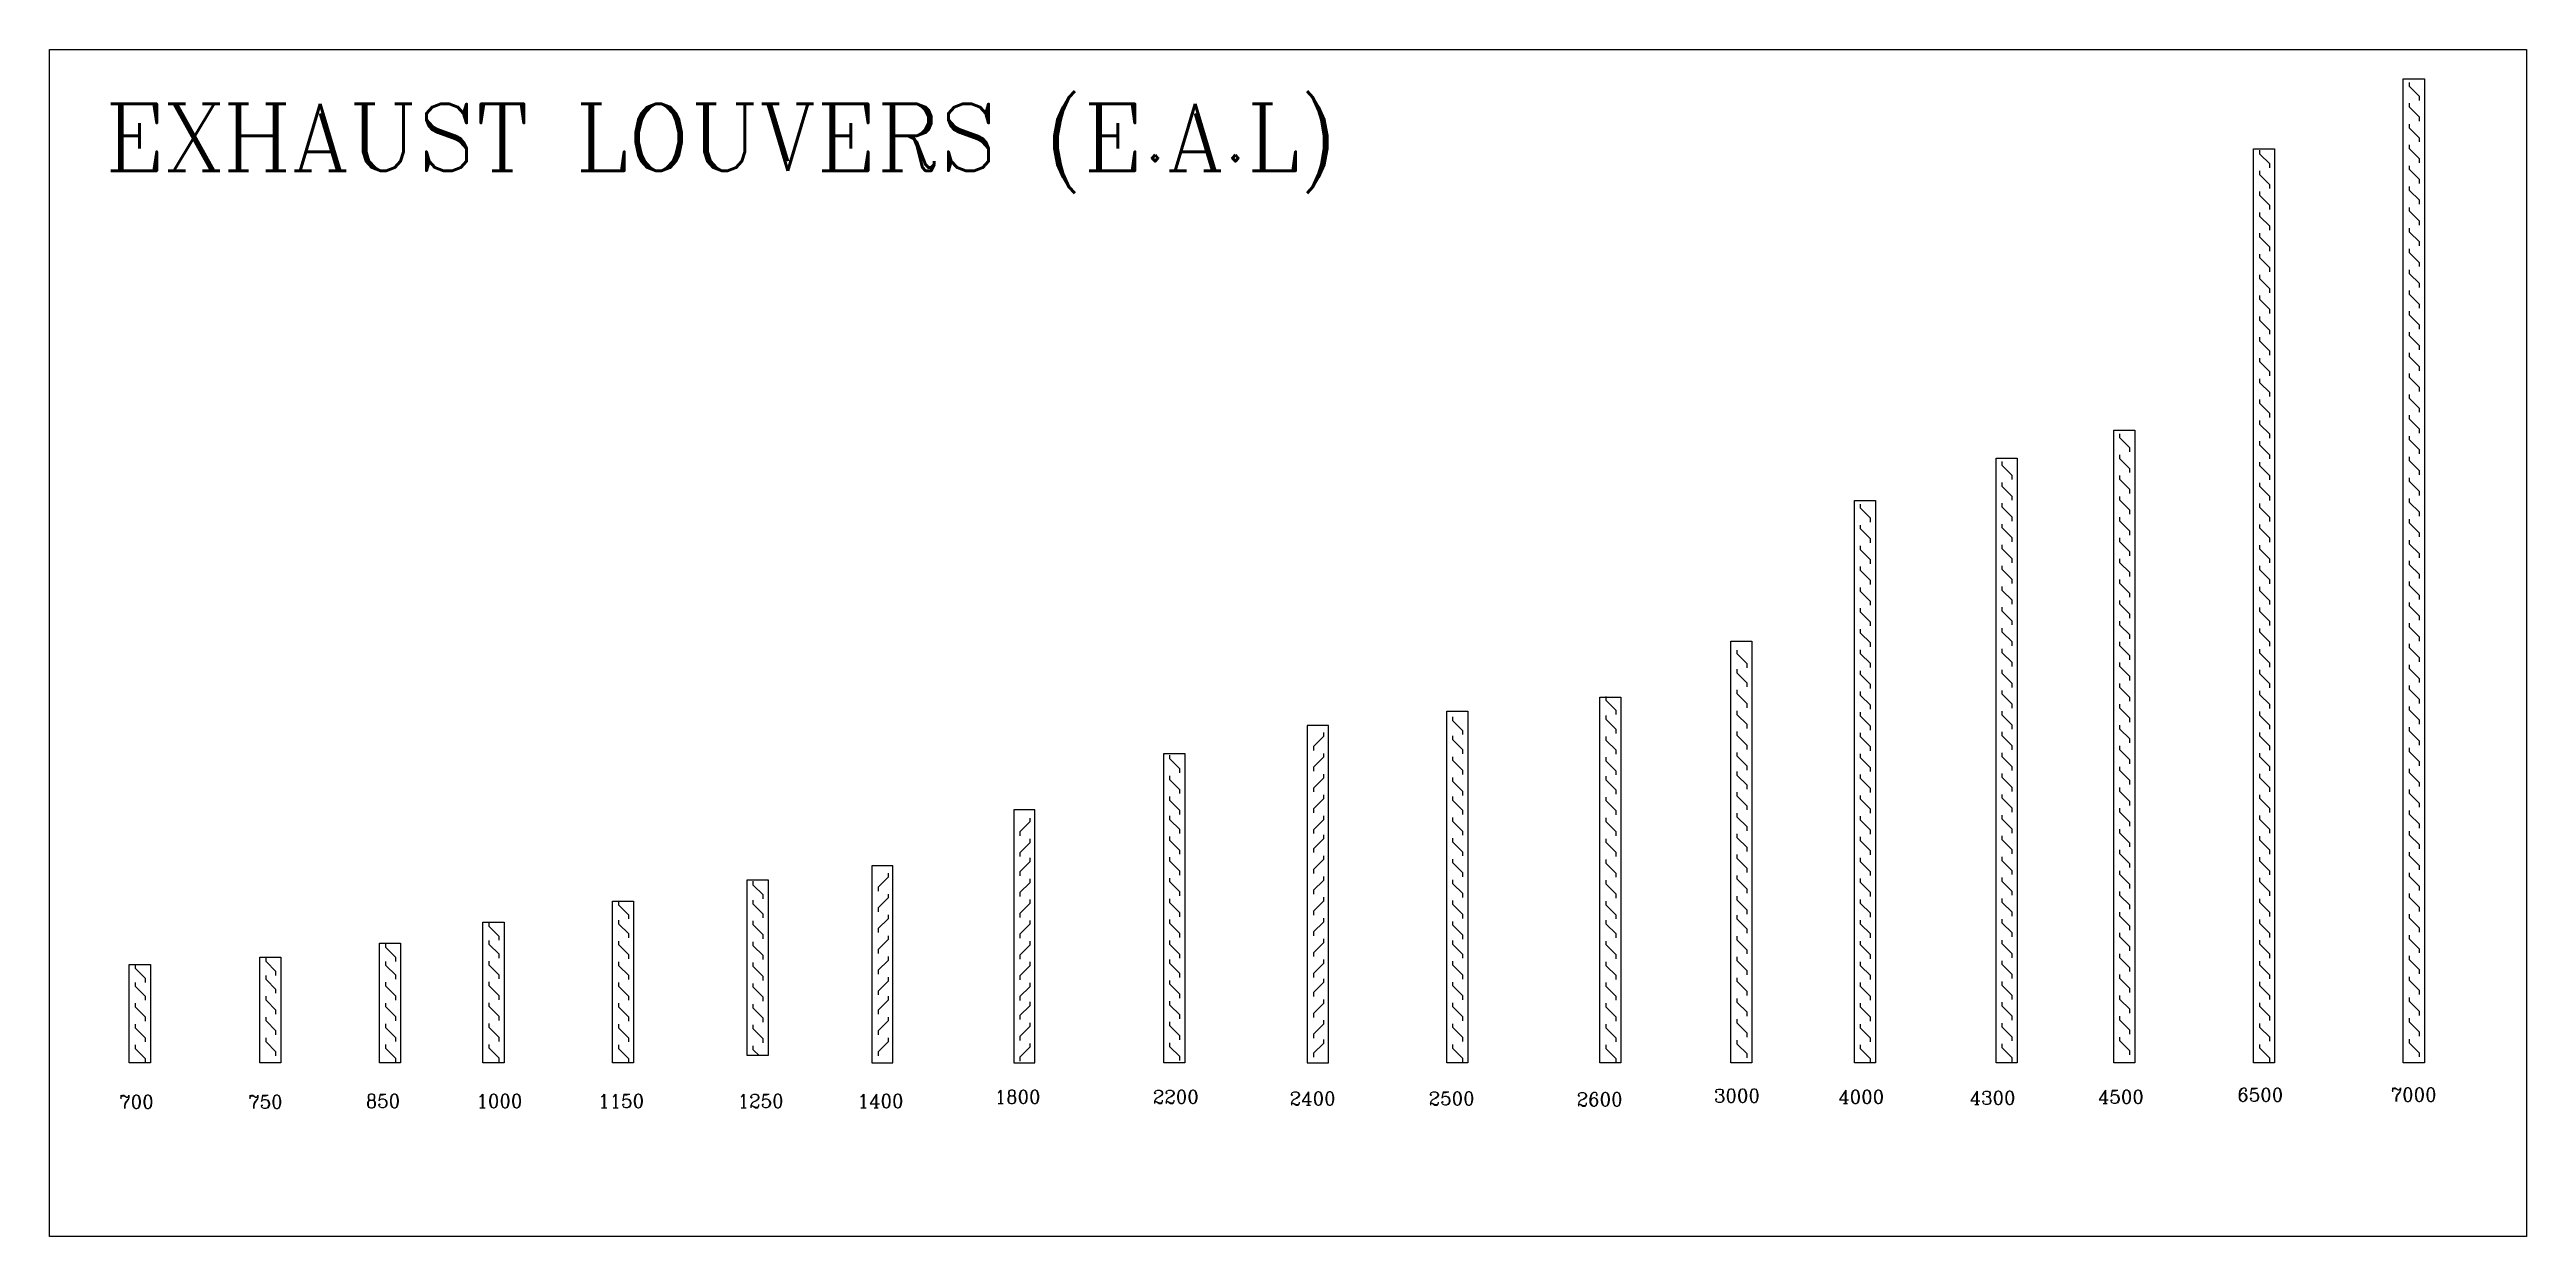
# Model space of a CAD drawing. Extents: x 462150 to 593348, y 35809 to 85242.
# Drawn here: x 543464 to 561088, y 56650 to 65093 of the extents above; entities that cross this region are included whole.
import ezdxf

# ---------------------------------------------------------------- set-up
doc = ezdxf.new("R2010")
doc.units = 0
doc.header["$LTSCALE"] = 500
doc.header["$MEASUREMENT"] = 0
for name, color, linetype in [('AC-LOUVER', 2, 'Continuous'), ('MH-RLD', 2, 'Continuous'), ('PL-W-TEXT', 7, 'Continuous')]:
    doc.layers.add(name, color=color, linetype=linetype)
doc.styles.add('FF-LOOP', font='romanc.shx', dxfattribs={"height": 2})

msp = doc.modelspace()

# ---------------------------------------------------------------- texts
at = {"layer": 'PL-W-TEXT', "style": 'FF-LOOP'}
for s, height, p in [('EXHAUST LOUVERS (E.A.L)', 476.28, (543859, 64230, 0)), ('700', 95.26, (543959.8, 57559.5)), ('750', 95.26, (544877.4, 57559.5)), ('850', 95.26, (545714, 57565.4)), ('1000', 95.26, (546501.5, 57565.4)), ('1150', 95.26, (547367.7, 57565.4)), ('1250', 95.26, (548360.3, 57565.4)), ('1400', 95.26, (549213.3, 57565.4)), ('1800', 95.26, (550188.5, 57595.3)), ('2200', 95.26, (551314.3, 57595.3)), ('2400', 95.26, (552288.1, 57583.3)), ('2500', 95.26, (553276.9, 57583.3)), ('2600', 95.26, (554329.9, 57577.4)), ('3000', 95.26, (555307, 57603.2)), ('4000', 95.26, (556191, 57595)), ('4300', 95.26, (557125.7, 57588.2)), ('4500', 95.26, (558038.5, 57595.3)), ('6500', 95.26, (559030.4, 57609.4)), ('7000', 95.26, (560121.8, 57610.8))]:
    msp.add_text(s, height=height, dxfattribs=at).set_placement(p)

# ---------------------------------------------------------------- blocks, each defined once
blk = doc.blocks.new('R_ARW')
at = {"color": 2}
blk.add_lwpolyline([(0, 0, 0, 0.45, 0), (0, 1.1, 0, 0, 0), (0, 1.77, 0, 0, 0), (0.22, 2, 0, 0, 0), (-0.22, 2, 0, 0, 0), (0, 2.22, 0, 0, 0), (0, 2.9, 0, 0, 0)], format="xyseb", dxfattribs=at)
blk = doc.blocks.new('EAL-700')
at = {"layer": 'AC-LOUVER'}
blk.add_lwpolyline([(-700, 0), (0, 0), (0, -150), (-700, -150)], close=True, dxfattribs=at)
for points in [[(-571, -35), (-599, -35), (-670, -106), (-698, -106)], [(-444, -35), (-472, -35), (-542, -106), (-570, -106)], [(-296, -35), (-324, -35), (-395, -106), (-423, -106)], [(-148, -35), (-176, -35), (-247, -106), (-275, -106)], [(0, -35), (-28, -35), (-99, -106), (-127, -106)]]:
    blk.add_lwpolyline(points, dxfattribs=at)
at = {"layer": 'MH-RLD', "xscale": -85, "yscale": 85, "zscale": 85}
for p in [(-567, -428), (-167, -428)]:
    blk.add_blockref('R_ARW', p, dxfattribs=at)
blk = doc.blocks.new('EAL-750')
at = {"layer": 'AC-LOUVER'}
blk.add_lwpolyline([(0, 0), (-750, 0), (-750, 150), (0, 150)], close=True, dxfattribs=at)
for points in [[(-700, 35), (-672, 35), (-601, 106), (-573, 106)], [(-552, 35), (-524, 35), (-453, 106), (-425, 106)], [(-404, 35), (-376, 35), (-305, 106), (-277, 106)], [(-256, 35), (-228, 35), (-158, 106), (-130, 106)], [(-129, 35), (-101, 35), (-30, 106), (-2, 106)]]:
    blk.add_lwpolyline(points, dxfattribs=at)
at = {"layer": 'MH-RLD', "xscale": -85, "yscale": 85, "zscale": 85, "rotation": 180}
for p in [(-666, 428), (-380, 428), (-93, 428)]:
    blk.add_blockref('R_ARW', p, dxfattribs=at)
blk = doc.blocks.new('EAL-850')
at = {"layer": 'AC-LOUVER'}
blk.add_lwpolyline([(0, -150), (-850, -150), (-850, 0), (0, 0)], close=True, dxfattribs=at)
for points in [[(-848, -115), (-820, -115), (-749, -44), (-721, -44)], [(-700, -115), (-672, -115), (-601, -44), (-573, -44)], [(-552, -115), (-524, -115), (-453, -44), (-425, -44)], [(-404, -115), (-376, -115), (-305, -44), (-277, -44)], [(-256, -115), (-228, -115), (-158, -44), (-130, -44)], [(-129, -115), (-101, -115), (-30, -44), (-2, -44)]]:
    blk.add_lwpolyline(points, dxfattribs=at)
at = {"layer": 'MH-RLD', "xscale": -85, "yscale": 85, "zscale": 85, "rotation": 180}
for p in [(-705, 278), (-419, 278), (-133, 278)]:
    blk.add_blockref('R_ARW', p, dxfattribs=at)
blk = doc.blocks.new('EAL-1000')
at = {"layer": 'AC-LOUVER'}
blk.add_lwpolyline([(0, -150), (-1000, -150), (-1000, 0), (0, 0)], close=True, dxfattribs=at)
for points in [[(-996, -115), (-968, -115), (-897, -44), (-869, -44)], [(-848, -115), (-820, -115), (-749, -44), (-721, -44)], [(-700, -115), (-672, -115), (-601, -44), (-573, -44)], [(-552, -115), (-524, -115), (-453, -44), (-425, -44)], [(-404, -115), (-376, -115), (-305, -44), (-277, -44)], [(-256, -115), (-228, -115), (-158, -44), (-130, -44)], [(-129, -115), (-101, -115), (-30, -44), (-2, -44)]]:
    blk.add_lwpolyline(points, dxfattribs=at)
at = {"layer": 'MH-RLD', "xscale": -85, "yscale": 85, "zscale": 85, "rotation": 180}
for p in [(-781, 278), (-495, 278), (-208, 278)]:
    blk.add_blockref('R_ARW', p, dxfattribs=at)
blk = doc.blocks.new('EAL-1150')
at = {"layer": 'AC-LOUVER'}
blk.add_lwpolyline([(-1150, 0), (0, 0), (0, -150), (-1150, -150)], close=True, dxfattribs=at)
for points in [[(-1023, -35), (-1051, -35), (-1122, -106), (-1150, -106)], [(-888, -35), (-916, -35), (-986, -106), (-1014, -106)], [(-740, -35), (-768, -35), (-838, -106), (-866, -106)], [(-592, -35), (-620, -35), (-690, -106), (-718, -106)], [(-444, -35), (-472, -35), (-542, -106), (-570, -106)], [(-296, -35), (-324, -35), (-395, -106), (-423, -106)], [(-148, -35), (-176, -35), (-247, -106), (-275, -106)], [(0, -35), (-28, -35), (-99, -106), (-127, -106)]]:
    blk.add_lwpolyline(points, dxfattribs=at)
at = {"layer": 'MH-RLD', "xscale": -85, "yscale": 85, "zscale": 85}
for p in [(-982, -428), (-582, -428), (-182, -428)]:
    blk.add_blockref('R_ARW', p, dxfattribs=at)
blk = doc.blocks.new('EAL-1400')
at = {"layer": 'AC-LOUVER'}
blk.add_lwpolyline([(0, -1400), (0, 0), (-150, 0), (-150, -1400)], close=True, dxfattribs=at)
for points in [[(-35, -52), (-35, -80), (-106, -151), (-106, -179)], [(-35, -200), (-35, -228), (-106, -299), (-106, -327)], [(-35, -348), (-35, -376), (-106, -446), (-106, -474)], [(-35, -496), (-35, -524), (-106, -594), (-106, -622)], [(-35, -644), (-35, -672), (-106, -742), (-106, -770)], [(-35, -792), (-35, -820), (-106, -890), (-106, -918)], [(-35, -927), (-35, -955), (-106, -1026), (-106, -1054)], [(-35, -1075), (-35, -1103), (-106, -1174), (-106, -1202)], [(-35, -1223), (-35, -1251), (-106, -1322), (-106, -1350)]]:
    blk.add_lwpolyline(points, dxfattribs=at)
at = {"layer": 'MH-RLD', "xscale": 85, "yscale": 85, "zscale": 85, "rotation": 270}
for p in [(-428, -99), (-428, -499), (-428, -899), (-428, -1299)]:
    blk.add_blockref('R_ARW', p, dxfattribs=at)
blk = doc.blocks.new('EAL-1800')
at = {"layer": 'AC-LOUVER'}
blk.add_lwpolyline([(0, -1800), (0, 0), (-150, 0), (-150, -1800)], close=True, dxfattribs=at)
for points in [[(-35, -60), (-35, -87), (-106, -158), (-106, -186)], [(-35, -207), (-35, -235), (-106, -306), (-106, -334)], [(-35, -343), (-35, -371), (-106, -442), (-106, -470)], [(-35, -491), (-35, -519), (-106, -590), (-106, -618)], [(-35, -639), (-35, -667), (-106, -738), (-106, -766)], [(-35, -787), (-35, -815), (-106, -886), (-106, -914)], [(-35, -935), (-35, -963), (-106, -1034), (-106, -1062)], [(-35, -1083), (-35, -1111), (-106, -1182), (-106, -1210)], [(-35, -1231), (-35, -1259), (-106, -1329), (-106, -1357)], [(-35, -1367), (-35, -1395), (-106, -1465), (-106, -1493)], [(-35, -1515), (-35, -1542), (-106, -1613), (-106, -1641)], [(-35, -1662), (-35, -1690), (-106, -1761), (-106, -1789)]]:
    blk.add_lwpolyline(points, dxfattribs=at)
at = {"layer": 'MH-RLD', "xscale": 85, "yscale": 85, "zscale": 85, "rotation": 270}
for p in [(-428, -99), (-428, -499), (-428, -899), (-428, -1299), (-428, -1699)]:
    blk.add_blockref('R_ARW', p, dxfattribs=at)
blk = doc.blocks.new('EAL-2200')
at = {"layer": 'AC-LOUVER'}
blk.add_lwpolyline([(0, 0), (0, -2200), (-150, -2200), (-150, 0)], close=True, dxfattribs=at)
for points in [[(-35, -138), (-35, -110), (-106, -39), (-106, -11)], [(-35, -285), (-35, -258), (-106, -187), (-106, -159)], [(-35, -433), (-35, -405), (-106, -335), (-106, -307)], [(-35, -569), (-35, -541), (-106, -471), (-106, -443)], [(-35, -717), (-35, -689), (-106, -618), (-106, -590)], [(-35, -865), (-35, -837), (-106, -766), (-106, -738)], [(-35, -1013), (-35, -985), (-106, -914), (-106, -886)], [(-35, -1161), (-35, -1133), (-106, -1062), (-106, -1034)], [(-35, -1309), (-35, -1281), (-106, -1210), (-106, -1182)], [(-35, -1457), (-35, -1429), (-106, -1358), (-106, -1330)], [(-35, -1593), (-35, -1565), (-106, -1494), (-106, -1466)], [(-35, -1740), (-35, -1713), (-106, -1642), (-106, -1614)], [(-35, -1888), (-35, -1860), (-106, -1790), (-106, -1762)], [(-35, -2036), (-35, -2008), (-106, -1938), (-106, -1910)], [(-35, -2184), (-35, -2156), (-106, -2086), (-106, -2058)]]:
    blk.add_lwpolyline(points, dxfattribs=at)
at = {"layer": 'MH-RLD', "xscale": -85, "yscale": 85, "zscale": 85, "rotation": 270}
for p in [(-428, -101), (-428, -501), (-428, -901), (-428, -1301), (-428, -1701), (-428, -2101)]:
    blk.add_blockref('R_ARW', p, dxfattribs=at)
blk = doc.blocks.new('EAL-2400')
at = {"layer": 'AC-LOUVER'}
blk.add_lwpolyline([(-150, -2400), (-150, 0), (0, 0), (0, -2400)], close=True, dxfattribs=at)
for points in [[(-115, -51), (-115, -79), (-44, -150), (-44, -178)], [(-115, -199), (-115, -227), (-44, -298), (-44, -326)], [(-115, -347), (-115, -375), (-44, -446), (-44, -474)], [(-115, -495), (-115, -523), (-44, -594), (-44, -622)], [(-115, -643), (-115, -671), (-44, -742), (-44, -770)], [(-115, -779), (-115, -807), (-44, -878), (-44, -905)], [(-115, -927), (-115, -955), (-44, -1025), (-44, -1053)], [(-115, -1075), (-115, -1103), (-44, -1173), (-44, -1201)], [(-115, -1223), (-115, -1251), (-44, -1321), (-44, -1349)], [(-115, -1371), (-115, -1399), (-44, -1469), (-44, -1497)], [(-115, -1518), (-115, -1546), (-44, -1617), (-44, -1645)], [(-115, -1666), (-115, -1694), (-44, -1765), (-44, -1793)], [(-115, -1802), (-115, -1830), (-44, -1901), (-44, -1929)], [(-115, -1950), (-115, -1978), (-44, -2049), (-44, -2077)], [(-115, -2098), (-115, -2126), (-44, -2197), (-44, -2225)], [(-115, -2234), (-115, -2262), (-44, -2333), (-44, -2360)]]:
    blk.add_lwpolyline(points, dxfattribs=at)
at = {"layer": 'MH-RLD', "xscale": -85, "yscale": 85, "zscale": 85, "rotation": 90}
for p in [(278, -185), (278, -585), (278, -985), (278, -1385), (278, -1785), (278, -2185)]:
    blk.add_blockref('R_ARW', p, dxfattribs=at)
blk = doc.blocks.new('EAL-2500')
at = {"layer": 'AC-LOUVER'}
blk.add_lwpolyline([(150, 0), (150, -2500), (0, -2500), (0, 0)], close=True, dxfattribs=at)
for points in [[(115, -166), (115, -138), (44, -67), (44, -40)], [(115, -302), (115, -274), (44, -203), (44, -175)], [(115, -450), (115, -422), (44, -351), (44, -323)], [(115, -598), (115, -570), (44, -499), (44, -471)], [(115, -734), (115, -706), (44, -635), (44, -607)], [(115, -882), (115, -854), (44, -783), (44, -755)], [(115, -1029), (115, -1001), (44, -931), (44, -903)], [(115, -1177), (115, -1149), (44, -1079), (44, -1051)], [(115, -1325), (115, -1297), (44, -1227), (44, -1199)], [(115, -1473), (115, -1445), (44, -1375), (44, -1347)], [(115, -1621), (115, -1593), (44, -1522), (44, -1495)], [(115, -1757), (115, -1729), (44, -1658), (44, -1630)], [(115, -1905), (115, -1877), (44, -1806), (44, -1778)], [(115, -2053), (115, -2025), (44, -1954), (44, -1926)], [(115, -2201), (115, -2173), (44, -2102), (44, -2074)], [(115, -2349), (115, -2321), (44, -2250), (44, -2222)], [(115, -2497), (115, -2469), (44, -2398), (44, -2370)]]:
    blk.add_lwpolyline(points, dxfattribs=at)
at = {"layer": 'MH-RLD', "xscale": -85, "yscale": 85, "zscale": 85, "rotation": 270}
for p in [(-278, -215), (-278, -615), (-278, -1015), (-278, -1415), (-278, -1815), (-278, -2215)]:
    blk.add_blockref('R_ARW', p, dxfattribs=at)
blk = doc.blocks.new('EAL-2600')
at = {"layer": 'AC-LOUVER'}
blk.add_lwpolyline([(-150, -2600), (-150, 0), (0, 0), (0, -2600)], close=True, dxfattribs=at)
for points in [[(-115, 0), (-115, -28), (-44, -99), (-44, -127)], [(-115, -148), (-115, -176), (-44, -247), (-44, -275)], [(-115, -296), (-115, -324), (-44, -395), (-44, -423)], [(-115, -444), (-115, -472), (-44, -542), (-44, -570)], [(-115, -592), (-115, -620), (-44, -690), (-44, -718)], [(-115, -740), (-115, -768), (-44, -838), (-44, -866)], [(-115, -888), (-115, -916), (-44, -986), (-44, -1014)], [(-115, -1023), (-115, -1051), (-44, -1122), (-44, -1150)], [(-115, -1171), (-115, -1199), (-44, -1270), (-44, -1298)], [(-115, -1319), (-115, -1347), (-44, -1418), (-44, -1446)], [(-115, -1467), (-115, -1495), (-44, -1566), (-44, -1594)], [(-115, -1615), (-115, -1643), (-44, -1714), (-44, -1742)], [(-115, -1763), (-115, -1791), (-44, -1862), (-44, -1890)], [(-115, -1911), (-115, -1939), (-44, -2010), (-44, -2038)], [(-115, -2047), (-115, -2075), (-44, -2145), (-44, -2173)], [(-115, -2195), (-115, -2223), (-44, -2293), (-44, -2321)], [(-115, -2343), (-115, -2371), (-44, -2441), (-44, -2469)], [(-115, -2478), (-115, -2506), (-44, -2577), (-44, -2605)]]:
    blk.add_lwpolyline(points, dxfattribs=at)
at = {"layer": 'MH-RLD', "xscale": -85, "yscale": 85, "zscale": 85, "rotation": 90}
for p in [(278, -300), (278, -700), (278, -1100), (278, -1500), (278, -1900), (278, -2300)]:
    blk.add_blockref('R_ARW', p, dxfattribs=at)
blk = doc.blocks.new('EAL-3000')
at = {"layer": 'AC-LOUVER'}
blk.add_lwpolyline([(-3000, 150), (0, 150), (0, 0), (-3000, 0)], close=True, dxfattribs=at)
for points in [[(-2809, 115), (-2837, 115), (-2908, 44), (-2936, 44)], [(-2673, 115), (-2701, 115), (-2772, 44), (-2800, 44)], [(-2525, 115), (-2553, 115), (-2624, 44), (-2652, 44)], [(-2377, 115), (-2405, 115), (-2476, 44), (-2504, 44)], [(-2229, 115), (-2257, 115), (-2328, 44), (-2356, 44)], [(-2081, 115), (-2109, 115), (-2180, 44), (-2208, 44)], [(-1946, 115), (-1974, 115), (-2044, 44), (-2072, 44)], [(-1798, 115), (-1826, 115), (-1896, 44), (-1924, 44)], [(-1650, 115), (-1678, 115), (-1748, 44), (-1776, 44)], [(-1502, 115), (-1530, 115), (-1601, 44), (-1628, 44)], [(-1354, 115), (-1382, 115), (-1453, 44), (-1481, 44)], [(-1206, 115), (-1234, 115), (-1305, 44), (-1333, 44)], [(-1058, 115), (-1086, 115), (-1157, 44), (-1185, 44)], [(-922, 115), (-950, 115), (-1021, 44), (-1049, 44)], [(-774, 115), (-802, 115), (-873, 44), (-901, 44)], [(-626, 115), (-654, 115), (-725, 44), (-753, 44)], [(-478, 115), (-506, 115), (-577, 44), (-605, 44)], [(-331, 115), (-359, 115), (-429, 44), (-457, 44)], [(-183, 115), (-211, 115), (-281, 44), (-309, 44)], [(-35, 115), (-63, 115), (-133, 44), (-161, 44)]]:
    blk.add_lwpolyline(points, dxfattribs=at)
at = {"layer": 'MH-RLD', "xscale": -85, "yscale": 85, "zscale": 85}
for p in [(-2700, -278), (-2300, -278), (-1900, -278), (-1500, -278), (-1100, -278), (-700, -278), (-300, -278)]:
    blk.add_blockref('R_ARW', p, dxfattribs=at)
blk = doc.blocks.new('EAL-4000')
at = {"layer": 'AC-LOUVER'}
blk.add_lwpolyline([(150, 0), (150, -4000), (0, -4000), (0, 0)], close=True, dxfattribs=at)
for points in [[(115, -154), (115, -126), (44, -55), (44, -27)], [(115, -302), (115, -274), (44, -203), (44, -175)], [(115, -450), (115, -422), (44, -351), (44, -323)], [(115, -598), (115, -570), (44, -499), (44, -471)], [(115, -746), (115, -718), (44, -647), (44, -619)], [(115, -893), (115, -865), (44, -795), (44, -767)], [(115, -1041), (115, -1013), (44, -943), (44, -915)], [(115, -1189), (115, -1161), (44, -1091), (44, -1063)], [(115, -1337), (115, -1309), (44, -1239), (44, -1211)], [(115, -1485), (115, -1457), (44, -1387), (44, -1359)], [(115, -1633), (115, -1605), (44, -1534), (44, -1506)], [(115, -1781), (115, -1753), (44, -1682), (44, -1654)], [(115, -1929), (115, -1901), (44, -1830), (44, -1802)], [(115, -2077), (115, -2049), (44, -1978), (44, -1950)], [(115, -2225), (115, -2197), (44, -2126), (44, -2098)], [(115, -2373), (115, -2345), (44, -2274), (44, -2246)], [(115, -2521), (115, -2493), (44, -2422), (44, -2394)], [(115, -2669), (115, -2641), (44, -2570), (44, -2542)], [(115, -2817), (115, -2789), (44, -2718), (44, -2690)], [(115, -2964), (115, -2937), (44, -2866), (44, -2838)], [(115, -3112), (115, -3084), (44, -3014), (44, -2986)], [(115, -3260), (115, -3232), (44, -3162), (44, -3134)], [(115, -3408), (115, -3380), (44, -3310), (44, -3282)], [(115, -3556), (115, -3528), (44, -3458), (44, -3430)], [(115, -3704), (115, -3676), (44, -3605), (44, -3577)], [(115, -3852), (115, -3824), (44, -3753), (44, -3725)], [(115, -4000), (115, -3972), (44, -3901), (44, -3873)]]:
    blk.add_lwpolyline(points, dxfattribs=at)
at = {"layer": 'MH-RLD', "xscale": -85, "yscale": 85, "zscale": 85, "rotation": 270}
for p in [(-278, -188), (-278, -588), (-278, -988), (-278, -1388), (-278, -1788), (-278, -2188), (-278, -2588), (-278, -2988), (-278, -3388), (-278, -3788)]:
    blk.add_blockref('R_ARW', p, dxfattribs=at)
blk = doc.blocks.new('EAL-4300')
at = {"layer": 'AC-LOUVER'}
blk.add_lwpolyline([(0, 0), (0, -4300), (-150, -4300), (-150, 0)], close=True, dxfattribs=at)
for points in [[(-35, -151), (-35, -123), (-106, -52), (-106, -24)], [(-35, -299), (-35, -271), (-106, -200), (-106, -172)], [(-35, -447), (-35, -419), (-106, -348), (-106, -320)], [(-35, -595), (-35, -567), (-106, -496), (-106, -468)], [(-35, -743), (-35, -715), (-106, -644), (-106, -616)], [(-35, -890), (-35, -863), (-106, -792), (-106, -764)], [(-35, -1038), (-35, -1010), (-106, -940), (-106, -912)], [(-35, -1186), (-35, -1158), (-106, -1088), (-106, -1060)], [(-35, -1334), (-35, -1306), (-106, -1236), (-106, -1208)], [(-35, -1482), (-35, -1454), (-106, -1384), (-106, -1356)], [(-35, -1630), (-35, -1602), (-106, -1531), (-106, -1504)], [(-35, -1778), (-35, -1750), (-106, -1679), (-106, -1651)], [(-35, -1926), (-35, -1898), (-106, -1827), (-106, -1799)], [(-35, -2074), (-35, -2046), (-106, -1975), (-106, -1947)], [(-35, -2222), (-35, -2194), (-106, -2123), (-106, -2095)], [(-35, -2370), (-35, -2342), (-106, -2271), (-106, -2243)], [(-35, -2518), (-35, -2490), (-106, -2419), (-106, -2391)], [(-35, -2666), (-35, -2638), (-106, -2567), (-106, -2539)], [(-35, -2814), (-35, -2786), (-106, -2715), (-106, -2687)], [(-35, -2962), (-35, -2934), (-106, -2863), (-106, -2835)], [(-35, -3109), (-35, -3081), (-106, -3011), (-106, -2983)], [(-35, -3257), (-35, -3229), (-106, -3159), (-106, -3131)], [(-35, -3405), (-35, -3377), (-106, -3307), (-106, -3279)], [(-35, -3553), (-35, -3525), (-106, -3455), (-106, -3427)], [(-35, -3701), (-35, -3673), (-106, -3602), (-106, -3575)], [(-35, -3849), (-35, -3821), (-106, -3750), (-106, -3722)], [(-35, -3997), (-35, -3969), (-106, -3898), (-106, -3870)], [(-35, -4145), (-35, -4117), (-106, -4046), (-106, -4018)], [(-35, -4293), (-35, -4265), (-106, -4194), (-106, -4166)]]:
    blk.add_lwpolyline(points, dxfattribs=at)
at = {"layer": 'MH-RLD', "xscale": -85, "yscale": 85, "zscale": 85, "rotation": 270}
for p in [(-428, -185), (-428, -585), (-428, -985), (-428, -1385), (-428, -1785), (-428, -2185), (-428, -2585), (-428, -2985), (-428, -3385), (-428, -3785), (-428, -4185)]:
    blk.add_blockref('R_ARW', p, dxfattribs=at)
blk = doc.blocks.new('EAL-4500')
at = {"layer": 'AC-LOUVER'}
blk.add_lwpolyline([(0, 0), (0, -4500), (-150, -4500), (-150, 0)], close=True, dxfattribs=at)
for points in [[(-35, -154), (-35, -126), (-106, -55), (-106, -27)], [(-35, -302), (-35, -274), (-106, -203), (-106, -175)], [(-35, -450), (-35, -422), (-106, -351), (-106, -323)], [(-35, -598), (-35, -570), (-106, -499), (-106, -471)], [(-35, -746), (-35, -718), (-106, -647), (-106, -619)], [(-35, -893), (-35, -865), (-106, -795), (-106, -767)], [(-35, -1041), (-35, -1013), (-106, -943), (-106, -915)], [(-35, -1189), (-35, -1161), (-106, -1091), (-106, -1063)], [(-35, -1337), (-35, -1309), (-106, -1239), (-106, -1211)], [(-35, -1485), (-35, -1457), (-106, -1387), (-106, -1359)], [(-35, -1633), (-35, -1605), (-106, -1534), (-106, -1506)], [(-35, -1781), (-35, -1753), (-106, -1682), (-106, -1654)], [(-35, -1929), (-35, -1901), (-106, -1830), (-106, -1802)], [(-35, -2077), (-35, -2049), (-106, -1978), (-106, -1950)], [(-35, -2225), (-35, -2197), (-106, -2126), (-106, -2098)], [(-35, -2373), (-35, -2345), (-106, -2274), (-106, -2246)], [(-35, -2521), (-35, -2493), (-106, -2422), (-106, -2394)], [(-35, -2669), (-35, -2641), (-106, -2570), (-106, -2542)], [(-35, -2817), (-35, -2789), (-106, -2718), (-106, -2690)], [(-35, -2964), (-35, -2937), (-106, -2866), (-106, -2838)], [(-35, -3112), (-35, -3084), (-106, -3014), (-106, -2986)], [(-35, -3260), (-35, -3232), (-106, -3162), (-106, -3134)], [(-35, -3408), (-35, -3380), (-106, -3310), (-106, -3282)], [(-35, -3556), (-35, -3528), (-106, -3458), (-106, -3430)], [(-35, -3704), (-35, -3676), (-106, -3605), (-106, -3577)], [(-35, -3852), (-35, -3824), (-106, -3753), (-106, -3725)], [(-35, -4000), (-35, -3972), (-106, -3901), (-106, -3873)], [(-35, -4148), (-35, -4120), (-106, -4049), (-106, -4021)], [(-35, -4296), (-35, -4268), (-106, -4197), (-106, -4169)], [(-35, -4444), (-35, -4416), (-106, -4345), (-106, -4317)]]:
    blk.add_lwpolyline(points, dxfattribs=at)
at = {"layer": 'MH-RLD', "xscale": -85, "yscale": 85, "zscale": 85, "rotation": 270}
for p in [(-428, -188), (-428, -588), (-428, -988), (-428, -1388), (-428, -1788), (-428, -2188), (-428, -2588), (-428, -2988), (-428, -3388), (-428, -3788), (-428, -4188)]:
    blk.add_blockref('R_ARW', p, dxfattribs=at)
blk = doc.blocks.new('EAL-6500')
at = {"layer": 'AC-LOUVER'}
blk.add_lwpolyline([(0, 0), (0, -6500), (-150, -6500), (-150, 0)], close=True, dxfattribs=at)
for points in [[(-35, -134), (-35, -106), (-106, -36), (-106, -8)], [(-35, -282), (-35, -254), (-106, -183), (-106, -155)], [(-35, -430), (-35, -402), (-106, -331), (-106, -303)], [(-35, -578), (-35, -550), (-106, -479), (-106, -451)], [(-35, -726), (-35, -698), (-106, -627), (-106, -599)], [(-35, -874), (-35, -846), (-106, -775), (-106, -747)], [(-35, -1022), (-35, -994), (-106, -923), (-106, -895)], [(-35, -1170), (-35, -1142), (-106, -1071), (-106, -1043)], [(-35, -1318), (-35, -1290), (-106, -1219), (-106, -1191)], [(-35, -1466), (-35, -1438), (-106, -1367), (-106, -1339)], [(-35, -1613), (-35, -1586), (-106, -1515), (-106, -1487)], [(-35, -1761), (-35, -1733), (-106, -1663), (-106, -1635)], [(-35, -1909), (-35, -1881), (-106, -1811), (-106, -1783)], [(-35, -2057), (-35, -2029), (-106, -1959), (-106, -1931)], [(-35, -2205), (-35, -2177), (-106, -2107), (-106, -2079)], [(-35, -2353), (-35, -2325), (-106, -2254), (-106, -2227)], [(-35, -2501), (-35, -2473), (-106, -2402), (-106, -2374)], [(-35, -2649), (-35, -2621), (-106, -2550), (-106, -2522)], [(-35, -2797), (-35, -2769), (-106, -2698), (-106, -2670)], [(-35, -2945), (-35, -2917), (-106, -2846), (-106, -2818)], [(-35, -3093), (-35, -3065), (-106, -2994), (-106, -2966)], [(-35, -3241), (-35, -3213), (-106, -3142), (-106, -3114)], [(-35, -3389), (-35, -3361), (-106, -3290), (-106, -3262)], [(-35, -3537), (-35, -3509), (-106, -3438), (-106, -3410)], [(-35, -3685), (-35, -3657), (-106, -3586), (-106, -3558)], [(-35, -3832), (-35, -3804), (-106, -3734), (-106, -3706)], [(-35, -3980), (-35, -3952), (-106, -3882), (-106, -3854)], [(-35, -4128), (-35, -4100), (-106, -4030), (-106, -4002)], [(-35, -4276), (-35, -4248), (-106, -4178), (-106, -4150)], [(-35, -4424), (-35, -4396), (-106, -4325), (-106, -4298)], [(-35, -4572), (-35, -4544), (-106, -4473), (-106, -4445)], [(-35, -4720), (-35, -4692), (-106, -4621), (-106, -4593)], [(-35, -4868), (-35, -4840), (-106, -4769), (-106, -4741)], [(-35, -5016), (-35, -4988), (-106, -4917), (-106, -4889)], [(-35, -5164), (-35, -5136), (-106, -5065), (-106, -5037)], [(-35, -5312), (-35, -5284), (-106, -5213), (-106, -5185)], [(-35, -5460), (-35, -5432), (-106, -5361), (-106, -5333)], [(-35, -5608), (-35, -5580), (-106, -5509), (-106, -5481)], [(-35, -5756), (-35, -5728), (-106, -5657), (-106, -5629)], [(-35, -5903), (-35, -5876), (-106, -5805), (-106, -5777)], [(-35, -6051), (-35, -6023), (-106, -5953), (-106, -5925)], [(-35, -6199), (-35, -6171), (-106, -6101), (-106, -6073)], [(-35, -6347), (-35, -6319), (-106, -6249), (-106, -6221)], [(-35, -6495), (-35, -6467), (-106, -6397), (-106, -6369)]]:
    blk.add_lwpolyline(points, dxfattribs=at)
at = {"layer": 'MH-RLD', "xscale": -85, "yscale": 85, "zscale": 85, "rotation": 270}
for p in [(-428, -259), (-428, -659), (-428, -1059), (-428, -1459), (-428, -1859), (-428, -2259), (-428, -2659), (-428, -3059), (-428, -3459), (-428, -3859), (-428, -4259), (-428, -4659), (-428, -5059), (-428, -5459), (-428, -5859), (-428, -6259)]:
    blk.add_blockref('R_ARW', p, dxfattribs=at)
blk = doc.blocks.new('EAL-7000')
at = {"layer": 'AC-LOUVER'}
blk.add_lwpolyline([(0, 0), (0, -7000), (-150, -7000), (-150, 0)], close=True, dxfattribs=at)
for points in [[(-35, -154), (-35, -126), (-106, -55), (-106, -27)], [(-35, -302), (-35, -274), (-106, -203), (-106, -175)], [(-35, -450), (-35, -422), (-106, -351), (-106, -323)], [(-35, -598), (-35, -570), (-106, -499), (-106, -471)], [(-35, -746), (-35, -718), (-106, -647), (-106, -619)], [(-35, -893), (-35, -865), (-106, -795), (-106, -767)], [(-35, -1041), (-35, -1013), (-106, -943), (-106, -915)], [(-35, -1189), (-35, -1161), (-106, -1091), (-106, -1063)], [(-35, -1337), (-35, -1309), (-106, -1239), (-106, -1211)], [(-35, -1485), (-35, -1457), (-106, -1387), (-106, -1359)], [(-35, -1633), (-35, -1605), (-106, -1534), (-106, -1506)], [(-35, -1781), (-35, -1753), (-106, -1682), (-106, -1654)], [(-35, -1929), (-35, -1901), (-106, -1830), (-106, -1802)], [(-35, -2077), (-35, -2049), (-106, -1978), (-106, -1950)], [(-35, -2225), (-35, -2197), (-106, -2126), (-106, -2098)], [(-35, -2373), (-35, -2345), (-106, -2274), (-106, -2246)], [(-35, -2521), (-35, -2493), (-106, -2422), (-106, -2394)], [(-35, -2669), (-35, -2641), (-106, -2570), (-106, -2542)], [(-35, -2817), (-35, -2789), (-106, -2718), (-106, -2690)], [(-35, -2964), (-35, -2937), (-106, -2866), (-106, -2838)], [(-35, -3112), (-35, -3084), (-106, -3014), (-106, -2986)], [(-35, -3260), (-35, -3232), (-106, -3162), (-106, -3134)], [(-35, -3408), (-35, -3380), (-106, -3310), (-106, -3282)], [(-35, -3556), (-35, -3528), (-106, -3458), (-106, -3430)], [(-35, -3704), (-35, -3676), (-106, -3605), (-106, -3577)], [(-35, -3852), (-35, -3824), (-106, -3753), (-106, -3725)], [(-35, -4000), (-35, -3972), (-106, -3901), (-106, -3873)], [(-35, -4148), (-35, -4120), (-106, -4049), (-106, -4021)], [(-35, -4296), (-35, -4268), (-106, -4197), (-106, -4169)], [(-35, -4444), (-35, -4416), (-106, -4345), (-106, -4317)], [(-35, -4592), (-35, -4564), (-106, -4493), (-106, -4465)], [(-35, -4740), (-35, -4712), (-106, -4641), (-106, -4613)], [(-35, -4888), (-35, -4860), (-106, -4789), (-106, -4761)], [(-35, -5036), (-35, -5008), (-106, -4937), (-106, -4909)], [(-35, -5183), (-35, -5155), (-106, -5085), (-106, -5057)], [(-35, -5331), (-35, -5303), (-106, -5233), (-106, -5205)], [(-35, -5479), (-35, -5451), (-106, -5381), (-106, -5353)], [(-35, -5627), (-35, -5599), (-106, -5529), (-106, -5501)], [(-35, -5775), (-35, -5747), (-106, -5676), (-106, -5649)], [(-35, -5923), (-35, -5895), (-106, -5824), (-106, -5796)], [(-35, -6071), (-35, -6043), (-106, -5972), (-106, -5944)], [(-35, -6219), (-35, -6191), (-106, -6120), (-106, -6092)], [(-35, -6367), (-35, -6339), (-106, -6268), (-106, -6240)], [(-35, -6515), (-35, -6487), (-106, -6416), (-106, -6388)], [(-35, -6663), (-35, -6635), (-106, -6564), (-106, -6536)], [(-35, -6811), (-35, -6783), (-106, -6712), (-106, -6684)], [(-35, -6959), (-35, -6931), (-106, -6860), (-106, -6832)]]:
    blk.add_lwpolyline(points, dxfattribs=at)
at = {"layer": 'MH-RLD', "xscale": -85, "yscale": 85, "zscale": 85, "rotation": 270}
for p in [(-428, -106), (-428, -506), (-428, -906), (-428, -1306), (-428, -1706), (-428, -2106), (-428, -2506), (-428, -2906), (-428, -3306), (-428, -3706), (-428, -4106), (-428, -4506), (-428, -4906), (-428, -5306), (-428, -5706), (-428, -6106), (-428, -6506), (-428, -6906)]:
    blk.add_blockref('R_ARW', p, dxfattribs=at)
blk = doc.blocks.new('EAL-1250')
at = {"layer": 'AC-LOUVER'}
blk.add_lwpolyline([(0, 0), (0, -1250), (-150, -1250), (-150, 0)], close=True, dxfattribs=at)
for points in [[(-35, -135), (-35, -107), (-106, -37), (-106, -9)], [(-35, -271), (-35, -243), (-106, -172), (-106, -144)], [(-35, -419), (-35, -391), (-106, -320), (-106, -292)], [(-35, -567), (-35, -539), (-106, -468), (-106, -440)], [(-35, -715), (-35, -687), (-106, -616), (-106, -588)], [(-35, -863), (-35, -835), (-106, -764), (-106, -736)], [(-35, -1011), (-35, -983), (-106, -912), (-106, -884)], [(-35, -1159), (-35, -1131), (-106, -1060), (-106, -1032)], [(-64, -1250), (-106, -1208), (-106, -1180)]]:
    blk.add_lwpolyline(points, dxfattribs=at)
at = {"layer": 'MH-RLD', "xscale": -85, "yscale": 85, "zscale": 85, "rotation": 270}
for p in [(-428, -225), (-428, -625), (-428, -1025)]:
    blk.add_blockref('R_ARW', p, dxfattribs=at)

# ---------------------------------------------------------------- linework, layer by layer
msp.add_lwpolyline([(543464.1, 65092.7), (561088, 65092.7), (561088, 56649.7), (543464.1, 56649.7)], close=True)

# ---------------------------------------------------------------- block references
at = {"layer": 'AC-LOUVER'}
for name, p in [('EAL-7000', (560361.6, 64885.3)), ('EAL-6500', (559295.9, 64385.3)), ('EAL-4500', (558301.8, 62385.3)), ('EAL-4300', (557464.5, 62185.3)), ('EAL-4000', (556306.1, 61885.3)), ('EAL-2500', (553405.8, 60385.3)), ('EAL-2200', (551542.2, 60085.3)), ('EAL-1800', (550474.4, 59685.3)), ('EAL-1400', (549465.3, 59285.3)), ('EAL-1250', (548577.4, 59186.1))]:
    msp.add_blockref(name, p, dxfattribs=at)
for name, p, rotation in [('EAL-3000', (555427.4, 57885.3), 270), ('EAL-2600', (554495.2, 57885.3), 180), ('EAL-1000', (546547.7, 58885.3), 90), ('EAL-1150', (547619.8, 57885.3), 270), ('EAL-850', (545812, 58735.3), 90), ('EAL-700', (544181.4, 57885.3), 270), ('EAL-750', (545110.3, 58635.3), 90)]:
    msp.add_blockref(name, p, dxfattribs=dict(at, rotation=rotation))
at = {"layer": 'AC-LOUVER', "xscale": -1}
msp.add_blockref('EAL-2400', (552413.1, 60285.3), dxfattribs=at)

msp.set_redraw_order([(e.dxf.handle, doc.entitydb.next_handle()) for e in msp.query("TEXT MTEXT ATTDEF DIMENSION ARC_DIMENSION")])  # texts and dimensions are drawn at this point

doc.saveas('drawing.dxf')
